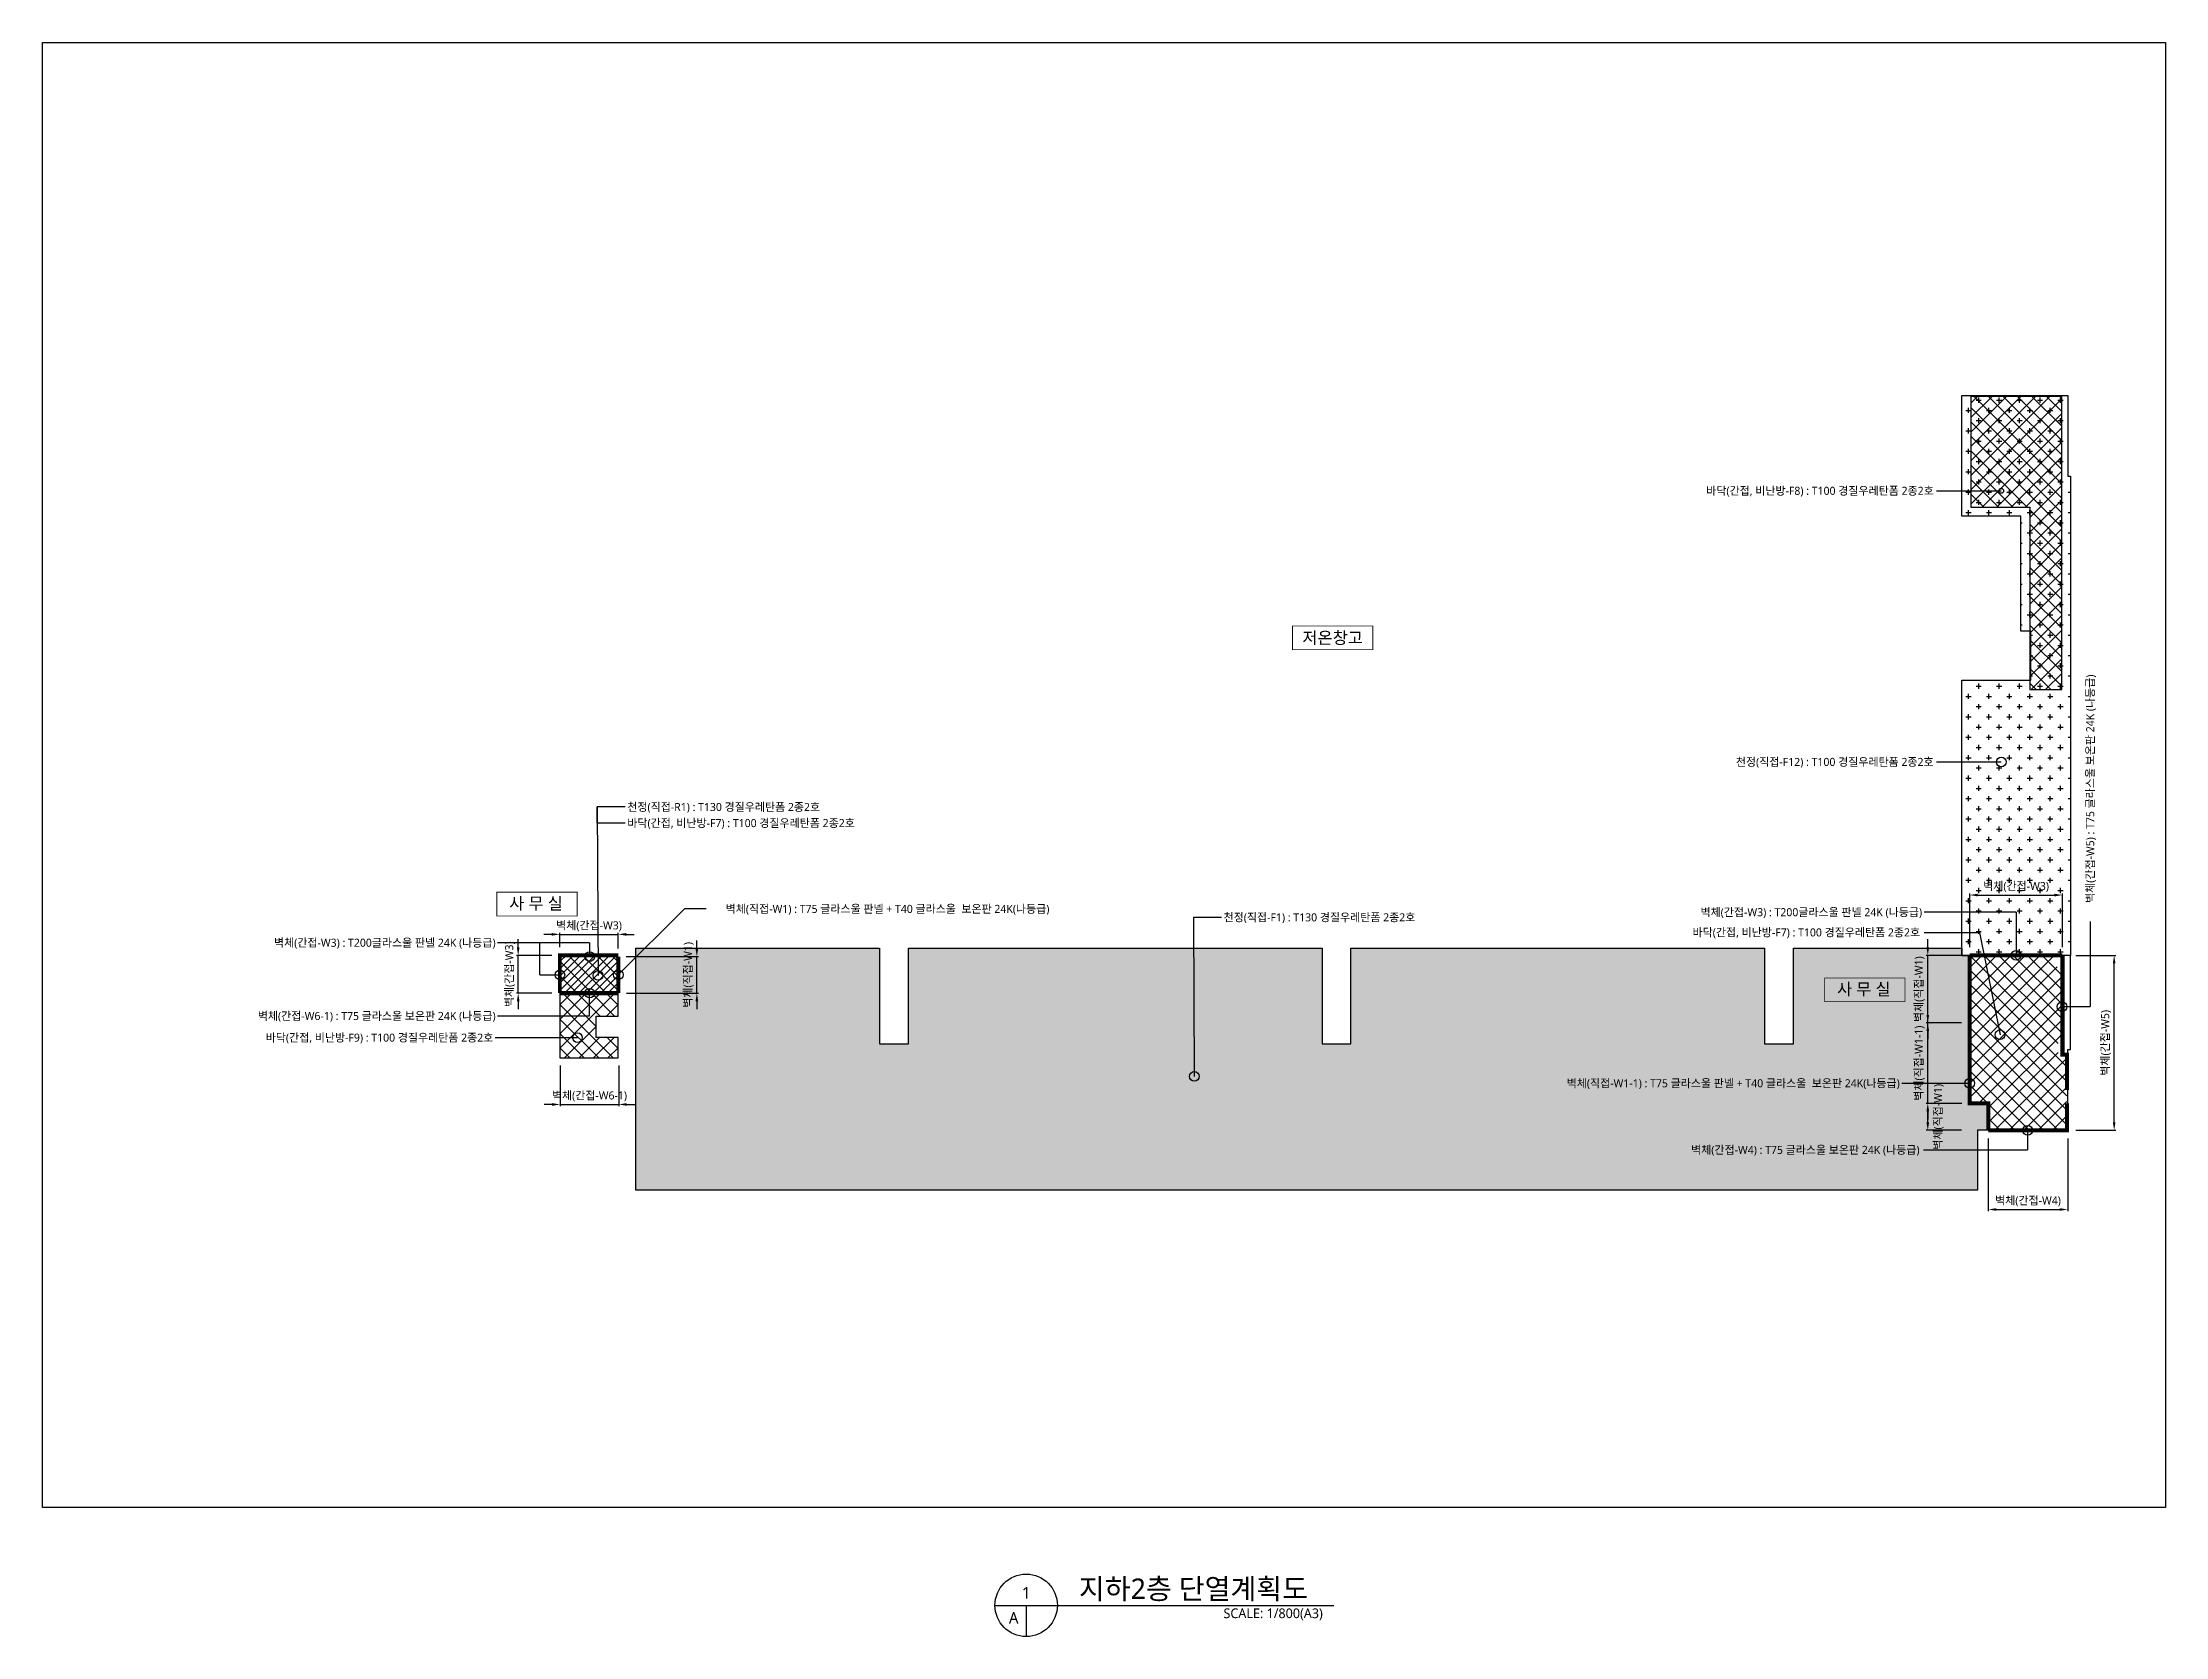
# Model space of a CAD drawing. Header units: millimetres. Extents: x -604407 to 1670407, y 506520 to 715041.
# Drawn here: x -604407 to -340479, y 516842 to 715041 of the extents above; entities that cross this region are included whole.
import ezdxf
from ezdxf.enums import TextEntityAlignment as Align

# ---------------------------------------------------------------- set-up
doc = ezdxf.new("R2010")
doc.units = ezdxf.units.MM
doc.header["$LTSCALE"] = 1000
doc.linetypes.add('HIDDEN2', pattern=[0.1875, 0.125, -0.0625])
doc.linetypes.add('PHANTOM', pattern=[63.5, 31.75, -6.35, 6.35, -6.35, 6.35, -6.35])
doc.layers.get('DEFPOINTS').update_dxf_attribs({"color": 161})
for name, color, linetype in [('DIM', 7, 'Continuous'), ('NDIM', 7, 'Continuous'), ('SASAC 도면번호', 6, 'Continuous'), ('SYM', 7, 'Continuous'), ('TEXT', 3, 'Continuous'), ('TEXT-주', 2, 'Continuous'), ('단멸바닥', 6, 'Continuous'), ('단열', 5, 'Continuous'), ('단열선', 4, 'Continuous')]:
    doc.layers.add(name, color=color, linetype=linetype)
doc.styles.add('TE', font='malgun_0.ttf')
doc.styles.add('나눔바른고딕', font='NanumBarunGothic.ttf')
doc.dimstyles.new('BA', dxfattribs={"dimscale": 500, "dimtxt": 3, "dimasz": 1, "dimexe": 1, "dimexo": 5, "dimgap": 0.9, "dimtad": 1, "dimdec": 0, "dimdsep": 46, "dimlunit": 6, "dimtxsty": 'TE', "dimblk": 'DDD', "dimcen": 2.5, "dimclrd": 256, "dimclre": 256, "dimclrt": 3, "dimazin": 2, "dimtfac": 1, "dimtdec": 0, "dimtix": 1, "dimtmove": 2, "dimatfit": 3, "dimldrblk": 'DDD', "dimfxl": 1, "dimtolj": 1, "dimtzin": 0, "dimarcsym": 2})
pattern_1 = [(45, (-600239.3, 0), (-898.0256, 898.0256), []), (135, (-600239.3, 0), (-898.0256, -898.0256), [])]

msp = doc.modelspace()

# ---------------------------------------------------------------- texts
at = {"layer": 'TEXT', "style": '나눔바른고딕'}
for s, p in [('바닥(간접, 비난방-F8) : T100 경질우레탄폼 2종2호', (-369293.3, 659297.4)), ('천정(직접-F12) : T100 경질우레탄폼 2종2호', (-369313.2, 625585.7)), ('벽체(직접-W1) : T75 글라스울 판넬 + T40 글라스울  보온판 24K(나등급)', (-479229.4, 607310.2)), ('벽체(간접-W3) : T200글라스울 판넬 24K (나등급)', (-370740.1, 606902.6)), ('바닥(간접, 비난방-F7) : T100 경질우레탄폼 2종2호', (-370990.1, 604390.7)), ('벽체(간접-W3) : T200글라스울 판넬 24K (나등급)', (-548071.4, 603106.6)), ('벽체(간접-W6-1) : T75 글라스울 보온판 24K (나등급)', (-548071.4, 593999.5)), ('바닥(간접, 비난방-F9) : T100 경질우레탄폼 2종2호', (-548362.2, 591306.2)), ('벽체(직접-W1-1) : T75 글라스울 판넬 + T40 글라스울  보온판 24K(나등급)', (-373516.6, 585632.7)), ('벽체(간접-W4) : T75 글라스울 보온판 24K (나등급)', (-371057.5, 577347.7))]:
    msp.add_text(s, height=1000, dxfattribs=at).set_placement(p, align=Align.MIDDLE_RIGHT)
msp.add_text('벽체(간접-W5) : T75 글라스울 보온판 24K (나등급)', height=1000, rotation=90, dxfattribs=at).set_placement((-349843.2, 636451.6), align=Align.MIDDLE_RIGHT)
for s, p in [('천정(직접-R1) : T130 경질우레탄폼 2종2호', (-531703.4, 619984.3)), ('바닥(간접, 비난방-F7) : T100 경질우레탄폼 2종2호', (-531703.4, 617984.3)), ('천정(직접-F1) : T130 경질우레탄폼 2종2호', (-457575.6, 606260.4))]:
    msp.add_text(s, height=1000, dxfattribs=at).set_placement(p, align=Align.MIDDLE_LEFT)
for s, p in [('1', (-482120.1, 522271.9)), ('A', (-483671.6, 519168.8))]:
    msp.add_text(s, height=1440, dxfattribs=at).set_placement(p, align=Align.MIDDLE)
msp.add_text('지하2층 단열계획도', height=2560, dxfattribs=at).set_placement((-475560.1, 521496.1))
msp.add_text('SCALE: 1/800(A3)', height=1200, dxfattribs=at).set_placement((-445244.6, 520332.5), align=Align.TOP_RIGHT)
at = {"layer": 'TEXT-주', "style": '나눔바른고딕'}
for s, p in [('저온창고', (-444018.9, 641019.6)), ('사 무 실', (-543060, 607991.6)), ('사 무 실', (-377988.1, 597333.2))]:
    msp.add_text(s, height=1500, dxfattribs=at).set_placement(p, align=Align.MIDDLE_CENTER)

# ---------------------------------------------------------------- blocks, each defined once
blk = doc.blocks.new('*D5')
at = {"layer": 'DEFPOINTS', "color": 0, "ltscale": 0.4, "transparency": 16777216}
for p in [(-370035, 593130), (-364827, 593130), (-364789, 583135)]:
    blk.add_point(p, dxfattribs=at)
at = {"layer": 'NDIM', "lineweight": -2, "ltscale": 0.4, "transparency": 16777216}
for p, q in [((-370035, 594130), (-370035, 595130)), ((-365827, 593130), (-370235, 593130)), ((-370035, 583135), (-370035, 593130)), ((-365789, 583135), (-370235, 583135)), ((-370035, 582135), (-370035, 581135))]:
    blk.add_line(p, q, dxfattribs=at)
at = {"layer": 'NDIM', "ltscale": 0.4, "transparency": 16777216}
for points in [[(-370202, 594130), (-369868, 594130), (-370035, 593130)], [(-370202, 582135), (-369868, 582135), (-370035, 583135)]]:
    blk.add_solid(points, dxfattribs=at)
at = {"layer": 'NDIM', "color": 3, "ltscale": 0.4, "transparency": 16777216, "insert": (-371043, 588133), "char_height": 1000, "attachment_point": 5, "rotation": 90, "style": 'TE'}
blk.add_mtext('\\A1;벽체(직접-W1-1)', dxfattribs=at)
blk = doc.blocks.new('DDD')
at = {"layer": 'DIM', "color": 0}
for p, q in [((-1, 0), (1, 0)), ((0, -1), (0, 1))]:
    blk.add_line(p, q, dxfattribs=at)
for radius in [0.6, 0.3]:
    blk.add_circle((0, 0), radius, dxfattribs=at)
blk = doc.blocks.new('*D6')
at = {"layer": 'DEFPOINTS', "color": 0, "ltscale": 0.4, "transparency": 16777216}
for p in [(-353289, 609031), (-364827, 601535), (-353289, 601535)]:
    blk.add_point(p, dxfattribs=at)
at = {"layer": 'NDIM', "lineweight": -2, "ltscale": 0.4, "transparency": 16777216}
for p, q in [((-364827, 602535), (-364827, 609231)), ((-363827, 609031), (-354289, 609031)), ((-353289, 602535), (-353289, 609231))]:
    blk.add_line(p, q, dxfattribs=at)
at = {"layer": 'NDIM', "ltscale": 0.4, "transparency": 16777216}
for points in [[(-363827, 609198), (-363827, 608864), (-364827, 609031)], [(-354289, 609198), (-354289, 608864), (-353289, 609031)]]:
    blk.add_solid(points, dxfattribs=at)
at = {"layer": 'NDIM', "color": 3, "ltscale": 0.4, "transparency": 16777216, "insert": (-359058, 610039), "char_height": 1000, "attachment_point": 5, "style": 'TE'}
blk.add_mtext('\\A1;벽체(간접-W3)', dxfattribs=at)
blk = doc.blocks.new('*D7')
at = {"layer": 'DEFPOINTS', "color": 0, "ltscale": 0.4, "transparency": 16777216}
for p in [(-352639, 601535), (-346866, 601535), (-352639, 579785)]:
    blk.add_point(p, dxfattribs=at)
at = {"layer": 'NDIM', "lineweight": -2, "ltscale": 0.4, "transparency": 16777216}
for p, q in [((-351639, 601535), (-346666, 601535)), ((-346866, 580785), (-346866, 600535)), ((-351639, 579785), (-346666, 579785))]:
    blk.add_line(p, q, dxfattribs=at)
at = {"layer": 'NDIM', "ltscale": 0.4, "transparency": 16777216}
for points in [[(-347033, 600535), (-346699, 600535), (-346866, 601535)], [(-347033, 580785), (-346699, 580785), (-346866, 579785)]]:
    blk.add_solid(points, dxfattribs=at)
at = {"layer": 'NDIM', "color": 3, "ltscale": 0.4, "transparency": 16777216, "insert": (-347874, 590660), "char_height": 1000, "attachment_point": 5, "rotation": 90, "style": 'TE'}
blk.add_mtext('\\A1;벽체(간접-W5)', dxfattribs=at)
blk = doc.blocks.new('*D8')
at = {"layer": 'DEFPOINTS', "color": 0, "ltscale": 0.4, "transparency": 16777216}
for p in [(-362514, 579785), (-352639, 579785), (-352639, 569937)]:
    blk.add_point(p, dxfattribs=at)
at = {"layer": 'NDIM', "lineweight": -2, "ltscale": 0.4, "transparency": 16777216}
for p, q in [((-362514, 578785), (-362514, 569737)), ((-352639, 578785), (-352639, 569737)), ((-361514, 569937), (-353639, 569937))]:
    blk.add_line(p, q, dxfattribs=at)
at = {"layer": 'NDIM', "ltscale": 0.4, "transparency": 16777216}
for points in [[(-361514, 570104), (-361514, 569770), (-362514, 569937)], [(-353639, 570104), (-353639, 569770), (-352639, 569937)]]:
    blk.add_solid(points, dxfattribs=at)
at = {"layer": 'NDIM', "color": 3, "ltscale": 0.4, "transparency": 16777216, "insert": (-357577, 570945), "char_height": 1000, "attachment_point": 5, "style": 'TE'}
blk.add_mtext('\\A1;벽체(간접-W4)', dxfattribs=at)
blk = doc.blocks.new('*D9')
at = {"layer": 'DEFPOINTS', "color": 0, "ltscale": 0.4, "transparency": 16777216}
for p in [(-532839, 601385), (-523059, 601385), (-532802, 596835)]:
    blk.add_point(p, dxfattribs=at)
at = {"layer": 'NDIM', "lineweight": -2, "ltscale": 0.4, "transparency": 16777216}
for p, q in [((-523059, 602385), (-523059, 603385)), ((-531839, 601385), (-522859, 601385)), ((-523059, 596835), (-523059, 601385)), ((-531802, 596835), (-522859, 596835)), ((-523059, 595835), (-523059, 594835))]:
    blk.add_line(p, q, dxfattribs=at)
at = {"layer": 'NDIM', "ltscale": 0.4, "transparency": 16777216}
for points in [[(-523225, 602385), (-522892, 602385), (-523059, 601385)], [(-523225, 595835), (-522892, 595835), (-523059, 596835)]]:
    blk.add_solid(points, dxfattribs=at)
at = {"layer": 'NDIM', "color": 3, "ltscale": 0.4, "transparency": 16777216, "insert": (-524066, 599110), "char_height": 1000, "attachment_point": 5, "rotation": 90, "style": 'TE'}
blk.add_mtext('\\A1;벽체(직접-W1)', dxfattribs=at)
blk = doc.blocks.new('*D10')
at = {"layer": 'DEFPOINTS', "color": 0, "ltscale": 0.4, "transparency": 16777216}
for p in [(-540052, 588835), (-532764, 588835), (-532764, 582999)]:
    blk.add_point(p, dxfattribs=at)
at = {"layer": 'NDIM', "lineweight": -2, "ltscale": 0.4, "transparency": 16777216}
for p, q in [((-540052, 587835), (-540052, 582799)), ((-532764, 587835), (-532764, 582799)), ((-541052, 582999), (-542052, 582999)), ((-540052, 582999), (-532764, 582999)), ((-531764, 582999), (-530764, 582999))]:
    blk.add_line(p, q, dxfattribs=at)
at = {"layer": 'NDIM', "ltscale": 0.4, "transparency": 16777216}
for points in [[(-541052, 583165), (-541052, 582832), (-540052, 582999)], [(-531764, 583165), (-531764, 582832), (-532764, 582999)]]:
    blk.add_solid(points, dxfattribs=at)
at = {"layer": 'NDIM', "color": 3, "ltscale": 0.4, "transparency": 16777216, "insert": (-536408, 584006), "char_height": 1000, "attachment_point": 5, "style": 'TE'}
blk.add_mtext('\\A1;벽체(간접-W6-1)', dxfattribs=at)
blk = doc.blocks.new('*D11')
at = {"layer": 'DEFPOINTS', "color": 0, "ltscale": 0.4, "transparency": 16777216}
for p in [(-532839, 604146), (-540089, 601535), (-532839, 601385)]:
    blk.add_point(p, dxfattribs=at)
at = {"layer": 'NDIM', "lineweight": -2, "ltscale": 0.4, "transparency": 16777216}
for p, q in [((-541089, 604146), (-542089, 604146)), ((-540089, 602535), (-540089, 604346)), ((-540089, 604146), (-532839, 604146)), ((-532839, 602385), (-532839, 604346)), ((-531839, 604146), (-530839, 604146))]:
    blk.add_line(p, q, dxfattribs=at)
at = {"layer": 'NDIM', "ltscale": 0.4, "transparency": 16777216}
for points in [[(-541089, 604313), (-541089, 603980), (-540089, 604146)], [(-531839, 604313), (-531839, 603980), (-532839, 604146)]]:
    blk.add_solid(points, dxfattribs=at)
at = {"layer": 'NDIM', "color": 3, "ltscale": 0.4, "transparency": 16777216, "insert": (-536464, 605154), "char_height": 1000, "attachment_point": 5, "style": 'TE'}
blk.add_mtext('\\A1;벽체(간접-W3)', dxfattribs=at)
blk = doc.blocks.new('*D12')
at = {"layer": 'DEFPOINTS', "color": 0, "ltscale": 0.4, "transparency": 16777216}
for p in [(-545267, 601535), (-540089, 601535), (-540089, 596835)]:
    blk.add_point(p, dxfattribs=at)
at = {"layer": 'NDIM', "lineweight": -2, "ltscale": 0.4, "transparency": 16777216}
for p, q in [((-545267, 602535), (-545267, 603535)), ((-541089, 601535), (-545467, 601535)), ((-545267, 596835), (-545267, 601535)), ((-541089, 596835), (-545467, 596835)), ((-545267, 595835), (-545267, 594835))]:
    blk.add_line(p, q, dxfattribs=at)
at = {"layer": 'NDIM', "ltscale": 0.4, "transparency": 16777216}
for points in [[(-545434, 602535), (-545101, 602535), (-545267, 601535)], [(-545434, 595835), (-545101, 595835), (-545267, 596835)]]:
    blk.add_solid(points, dxfattribs=at)
at = {"layer": 'NDIM', "color": 3, "ltscale": 0.4, "transparency": 16777216, "insert": (-546275, 599185), "char_height": 1000, "attachment_point": 5, "rotation": 90, "style": 'TE'}
blk.add_mtext('\\A1;벽체(간접-W3)', dxfattribs=at)
blk = doc.blocks.new('*D22')
at = {"layer": 'DEFPOINTS', "color": 0, "ltscale": 0.4, "transparency": 16777216}
for p in [(-370035, 601535), (-364827, 601535), (-364827, 593130)]:
    blk.add_point(p, dxfattribs=at)
at = {"layer": 'NDIM', "lineweight": -2, "ltscale": 0.4, "transparency": 16777216}
for p, q in [((-370035, 602535), (-370035, 603535)), ((-365827, 601535), (-370235, 601535)), ((-370035, 593130), (-370035, 601535)), ((-365827, 593130), (-370235, 593130)), ((-370035, 592130), (-370035, 591130))]:
    blk.add_line(p, q, dxfattribs=at)
at = {"layer": 'NDIM', "ltscale": 0.4, "transparency": 16777216}
for points in [[(-370202, 602535), (-369868, 602535), (-370035, 601535)], [(-370202, 592130), (-369868, 592130), (-370035, 593130)]]:
    blk.add_solid(points, dxfattribs=at)
at = {"layer": 'NDIM', "color": 3, "ltscale": 0.4, "transparency": 16777216, "insert": (-371043, 597333), "char_height": 1000, "attachment_point": 5, "rotation": 90, "style": 'TE'}
blk.add_mtext('\\A1;벽체(직접-W1)', dxfattribs=at)
blk = doc.blocks.new('*D23')
at = {"layer": 'DEFPOINTS', "color": 0, "ltscale": 0.4, "transparency": 16777216}
for p in [(-370035, 583135), (-364827, 583135), (-364827, 579785)]:
    blk.add_point(p, dxfattribs=at)
at = {"layer": 'NDIM', "lineweight": -2, "ltscale": 0.4, "transparency": 16777216}
for p, q in [((-365827, 583135), (-370235, 583135)), ((-370035, 580785), (-370035, 582135)), ((-365827, 579785), (-370235, 579785))]:
    blk.add_line(p, q, dxfattribs=at)
at = {"layer": 'NDIM', "ltscale": 0.4, "transparency": 16777216}
for points in [[(-370202, 582135), (-369868, 582135), (-370035, 583135)], [(-370202, 580785), (-369868, 580785), (-370035, 579785)]]:
    blk.add_solid(points, dxfattribs=at)
at = {"layer": 'NDIM', "color": 3, "ltscale": 0.4, "transparency": 16777216, "insert": (-368664, 581460), "char_height": 1000, "attachment_point": 5, "rotation": 90, "style": 'TE'}
blk.add_mtext('\\A1;벽체(직접-W1)', dxfattribs=at)

# ---------------------------------------------------------------- dimensions: what is measured, and where the dimension line sits
at = {"layer": 'NDIM', "ltscale": 0.4}
for base, p1, p2, text, picture, middle in [((-353289.3, 609031.1), (-364826.8, 601535.5), (-353289.3, 601535.5), '벽체(간접-W3)', '*D6', (-359058.1, 610038.6)), ((-532839.3, 604146.4), (-540089.3, 601535.5), (-532839.3, 601385.5), '벽체(간접-W3)', '*D11', (-536464.3, 605153.9)), ((-532764.3, 582998.5), (-540051.8, 588835.5), (-532764.3, 588835.5), '벽체(간접-W6-1)', '*D10', (-536408.1, 584006)), ((-352639.3, 569937), (-362514.3, 579785.5), (-352639.3, 579785.5), '벽체(간접-W4)', '*D8', (-357576.8, 570944.6))]:
    dim = msp.add_linear_dim(base=base, p1=p1, p2=p2, text=text, dimstyle='BA', override={"dimscale": 200, "dimtxt": 5, "dimasz": 5, "dimgap": 1.5, "dimsah": 1}, dxfattribs=at)
    dim.commit()
    dim.dimension.update_dxf_attribs({"geometry": picture, "text_midpoint": middle})
for base, p1, p2, text, picture, middle in [((-545267.4, 601535.5), (-540089.3, 596835.5), (-540089.3, 601535.5), '벽체(간접-W3)', '*D12', (-546275, 599185.5)), ((-523058.7, 601385.5), (-532801.8, 596835.5), (-532839.3, 601385.5), '벽체(직접-W1)', '*D9', (-524066.3, 599110.5)), ((-370035, 601535.5), (-364826.8, 593130.5), (-364826.8, 601535.5), '벽체(직접-W1)', '*D22', (-371042.6, 597333)), ((-346866, 601535.5), (-352639.3, 579785.5), (-352639.3, 601535.5), '벽체(간접-W5)', '*D7', (-347873.5, 590660.5)), ((-370035, 593130.5), (-364789.3, 583135.5), (-364826.8, 593130.5), '벽체(직접-W1-1)', '*D5', (-371042.6, 588133))]:
    dim = msp.add_linear_dim(base=base, p1=p1, p2=p2, angle=90, text=text, dimstyle='BA', override={"dimscale": 200, "dimtxt": 5, "dimasz": 5, "dimgap": 1.5, "dimsah": 1}, dxfattribs=at)
    dim.commit()
    dim.dimension.update_dxf_attribs({"geometry": picture, "text_midpoint": middle})
dim = msp.add_linear_dim(base=(-370035, 583135.5), p1=(-364826.8, 579785.5), p2=(-364826.8, 583135.5), angle=90, text='벽체(직접-W1)', dimstyle='BA', override={"dimscale": 200, "dimtxt": 5, "dimasz": 5, "dimgap": 1.5, "dimsah": 1}, dxfattribs=at)
dim.commit()
dim.dimension.update_dxf_attribs({"geometry": '*D23', "text_midpoint": (-368664.3, 581460.5), "dimtype": 160})

# ---------------------------------------------------------------- hatches: boundary and pattern name
at = {"layer": '단멸바닥'}
h = msp.add_hatch(dxfattribs=at)
h.set_pattern_fill('ANSI37', color=256, scale=400)
h.set_pattern_definition(pattern_1)
h.paths.add_polyline_path([(-364689.3, 671035.5), (-364689.3, 666535.5), (-364689.3, 657248), (-357364.3, 657248), (-357364.3, 634585.5), (-353389.3, 634585.5), (-353389.3, 670335.5), (-353389.3, 671035.5)])
h = msp.add_hatch(dxfattribs=at)
h.set_pattern_fill('ANSI37', color=256, scale=400)
h.set_pattern_definition(pattern_1)
h.paths.add_polyline_path([(-532840.6, 601535.5), (-540089.3, 601535.5), (-540089.3, 596835.5), (-532801.8, 596835.5)])
h.paths.add_polyline_path([(-362514.3, 583135.5), (-362514.3, 579785.5), (-352739.3, 579785.5), (-352739.3, 588735.5), (-353839.3, 588735.5), (-353839.3, 590635.5), (-353389.3, 590635.5), (-353389.3, 599785.5), (-353939.3, 599785.5), (-353939.3, 601535.5), (-364826.8, 601535.5), (-364826.8, 583135.5)])
h = msp.add_hatch(dxfattribs=at)
h.set_pattern_fill('ANSI37', color=256, scale=400)
h.set_pattern_definition(pattern_1)
h.paths.add_polyline_path([(-540089.3, 596835.5), (-540089.3, 588785.5), (-532839.3, 588785.5), (-532839.3, 591335.5), (-535569.3, 591335.5), (-535569.3, 593985.5), (-532839.3, 593985.5), (-532839.3, 596835.5)])
at = {"layer": '단열'}
h = msp.add_hatch(dxfattribs=at)
h.set_pattern_fill('CROSS', color=251, scale=200, style=0)
h.set_pattern_definition([(0, (-600239.3, 0), (1270, 1270), [635, -1905]), (90, (-599921.8, -317.5), (-1270, 1270), [635, -1905])])
h.paths.add_polyline_path([(-365789.3, 601535.5), (-365789.3, 635735.5), (-357214.3, 635735.5), (-357214.3, 641835.5), (-358464.3, 641835.5), (-358464.3, 656148), (-365789.3, 656148), (-365789.3, 671135.5), (-352639.3, 671135.5), (-352639.3, 661135.5), (-352289.3, 661135.5), (-352289.3, 601535.5)])
h = msp.add_hatch(dxfattribs=at)
h.set_pattern_fill('ZIGZAG', color=251, scale=200, style=0)
h.set_pattern_definition([(0, (-600239.35, 0), (635, 635), [635, -635]), (90, (-599604.35, 0), (-635, 635), [635, -635])])
h.paths.add_polyline_path([(-530639.3, 602435.5), (-500339.3, 602435.5), (-500339.3, 590535.5), (-496739.3, 590535.5), (-496739.3, 602435.5), (-445339.3, 602435.5), (-445339.3, 590535.5), (-441739.3, 590535.5), (-441739.3, 602435.5), (-390339.3, 602435.5), (-390339.3, 590535.5), (-386739.3, 590535.5), (-386739.3, 602435.5), (-365789.3, 602435.5), (-365789.3, 601535.5), (-364826.8, 601535.5), (-364826.8, 583135.5), (-362514.3, 583135.5), (-362514.3, 579785.5), (-363839.3, 579785.5), (-363839.3, 572360.5), (-530639.3, 572360.5)])
h = msp.add_hatch(dxfattribs=at)
h.set_pattern_fill('ANSI31', color=256, scale=200, style=0)
h.set_pattern_definition([(45, (-600239.35, 0), (-449.0128, 449.0128), [])])
h.paths.add_polyline_path([(-532840.6, 601535.5), (-540089.3, 601535.5), (-540089.3, 596835.5), (-532801.8, 596835.5)])

# ---------------------------------------------------------------- linework, layer by layer
for p, q in [((-359058.1, 606902.6), (-359058.1, 601535.5)), ((-536389.3, 603106.6), (-536389.3, 601385.5)), ((-536389.3, 593999.5), (-536389.3, 596835.5)), ((-547821.4, 593999.5), (-536389.3, 593999.5))]:
    msp.add_line(p, q)
at = {"layer": 'DEFPOINTS'}
msp.add_lwpolyline([(-604407, 715040.9), (-340479.4, 715040.9), (-340479.4, 532898), (-604407, 532898)], close=True, dxfattribs=at)
at = {"layer": 'SASAC 도면번호'}
for p in [(-365789.3, 602435.5), (-364826.8, 601535.5)]:
    msp.add_line(p, (-365789.3, 601535.5), dxfattribs=at)
at = {"layer": 'SYM'}
for p, q in [((-368947.9, 659297.4), (-360903.8, 659297.4)), ((-368947.9, 625585.7), (-360903.8, 625585.7)), ((-359058.1, 606902.6), (-370490.1, 606902.6)), ((-349843.2, 605730.8), (-349843.2, 595160.5)), ((-536389.3, 603106.6), (-547821.4, 603106.6)), ((-542590.6, 599114.3), (-542590.6, 603106.6)), ((-542590.6, 599114.3), (-540089.3, 599114.3)), ((-353339.3, 595160.5), (-349843.2, 595160.5)), ((-548112.2, 591306.2), (-537899.1, 591306.2)), ((-373271, 585632.7), (-364826.8, 585632.7)), ((-357626.8, 579785.5), (-357626.8, 577347.7)), ((-370557.5, 577347.7), (-357626.8, 577347.7)), ((-485998.8, 520720.4), (-443887.6, 520720.4)), ((-482120.1, 520720.4), (-482120.1, 516841.6))]:
    msp.add_line(p, q, dxfattribs=at)
for points in [[(-531953.4, 619984.3), (-535453.4, 619984.3), (-535343.7, 599033.1)], [(-531953.4, 617984.3), (-535453.4, 617984.3), (-535453.4, 619984.3)], [(-521888.2, 607320.6), (-524610.4, 607320.6), (-532820.6, 599110.5)], [(-457825.6, 606260.4), (-461325.6, 606260.4), (-461215.9, 586481.1)], [(-370490.1, 604390.7), (-363619.2, 604390.7), (-361057.5, 591664.4)]]:
    msp.add_lwpolyline(points, dxfattribs=at)
for centre, radius in [((-360903.8, 659297.4), 300), ((-360903.8, 625585.7), 600), ((-536389.3, 601385.5), 600), ((-359058.1, 601535.5), 600), ((-540089.3, 599114.3), 600), ((-535343.7, 599033.1), 600), ((-532820.6, 599110.5), 600), ((-536389.3, 596835.5), 600), ((-353339.3, 595160.5), 600), ((-537899.1, 591306.2), 600), ((-361057.5, 591664.4), 600), ((-461215.9, 586481.1), 600), ((-364826.8, 585632.7), 600), ((-357626.8, 579785.5), 600), ((-482120.1, 520720.4), 3878.8)]:
    msp.add_circle(centre, radius, dxfattribs=at)
at = {"layer": 'TEXT-주', "const_width": 93.8}
for points in [[(-449011, 639543), (-439026.7, 639543), (-439026.7, 642496.1), (-449011, 642496.1)], [(-547923.6, 606435.5), (-537939.2, 606435.5), (-537939.2, 609388.6), (-547923.6, 609388.6)], [(-382851.7, 595777), (-372867.3, 595777), (-372867.3, 598730.1), (-382851.7, 598730.1)]]:
    msp.add_lwpolyline(points, close=True, dxfattribs=at)
at = {"layer": '단멸바닥'}
msp.add_lwpolyline([(-364689.3, 671035.5), (-364689.3, 666535.5), (-364689.3, 666535.5), (-364689.3, 657248), (-357364.3, 657248), (-357364.3, 634585.5), (-353389.3, 634585.5), (-353389.3, 670335.5), (-353389.3, 671035.5)], close=True, dxfattribs=at)
msp.add_lwpolyline([(-540089.3, 596835.5), (-540089.3, 588785.5), (-532839.3, 588785.5), (-532839.3, 591335.5), (-535569.3, 591335.5), (-535569.3, 593985.5), (-532839.3, 593985.5), (-532839.3, 596835.5), (-540089.3, 596835.5)], dxfattribs=at)
at = {"layer": '단열'}
for points in [[(-365789.3, 601535.5), (-365789.3, 635735.5), (-357214.3, 635735.5), (-357214.3, 641835.5), (-358464.3, 641835.5), (-358464.3, 656148), (-365789.3, 656148), (-365789.3, 671135.5), (-352639.3, 671135.5), (-352639.3, 661135.5), (-352289.3, 661135.5), (-352289.3, 601535.5)], [(-530639.3, 602435.5), (-500339.3, 602435.5), (-500339.3, 590535.5), (-496739.3, 590535.5), (-496739.3, 602435.5), (-445339.3, 602435.5), (-445339.3, 590535.5), (-441739.3, 590535.5), (-441739.3, 602435.5), (-390339.3, 602435.5), (-390339.3, 590535.5), (-386739.3, 590535.5), (-386739.3, 602435.5), (-365789.3, 602435.5), (-365789.3, 601535.5), (-364826.8, 601535.5), (-364826.8, 583135.5), (-362514.3, 583135.5), (-362514.3, 579785.5), (-363839.3, 579785.5), (-363839.3, 572360.5), (-530639.3, 572360.5)]]:
    msp.add_lwpolyline(points, close=True, dxfattribs=at)
msp.add_lwpolyline([(-364826.8, 601535.5), (-364826.8, 583135.5), (-362514.3, 583135.5), (-362514.3, 579785.5), (-352639.3, 579785.5), (-352639.3, 589835.5), (-352289.3, 589835.5), (-352289.3, 601535.5)], dxfattribs=at)
at = {"layer": '단열선', "linetype": 'PHANTOM', "ltscale": 0.05, "const_width": 480}
for points in [[(-532801.8, 601535.5), (-540089.3, 601535.5), (-540089.3, 596835.5)], [(-364826.8, 601535.5), (-353289.3, 601535.5)]]:
    msp.add_lwpolyline(points, dxfattribs=at)
at = {"layer": '단열선', "ltscale": 7, "const_width": 500}
for points in [[(-364826.8, 601535.5), (-364826.8, 583135.5), (-362514.3, 583135.5), (-362514.3, 579785.5)], [(-532839.3, 601385.5), (-532801.8, 596835.5)]]:
    msp.add_lwpolyline(points, dxfattribs=at)
at = {"layer": '단열선', "linetype": 'HIDDEN2', "ltscale": 10, "const_width": 500}
for points in [[(-353289.3, 601535.5), (-353289.3, 589185.5), (-352739.3, 589185.5), (-352739.3, 584785.5)], [(-540089.3, 596835.5), (-532801.8, 596835.5)], [(-362514.3, 579785.5), (-352739.3, 579785.5), (-352739.3, 583135.5)]]:
    msp.add_lwpolyline(points, dxfattribs=at)

msp.set_redraw_order([(e.dxf.handle, doc.entitydb.next_handle()) for e in msp.query("TEXT MTEXT ATTDEF DIMENSION ARC_DIMENSION")])  # texts and dimensions are drawn at this point

doc.saveas('drawing.dxf')
